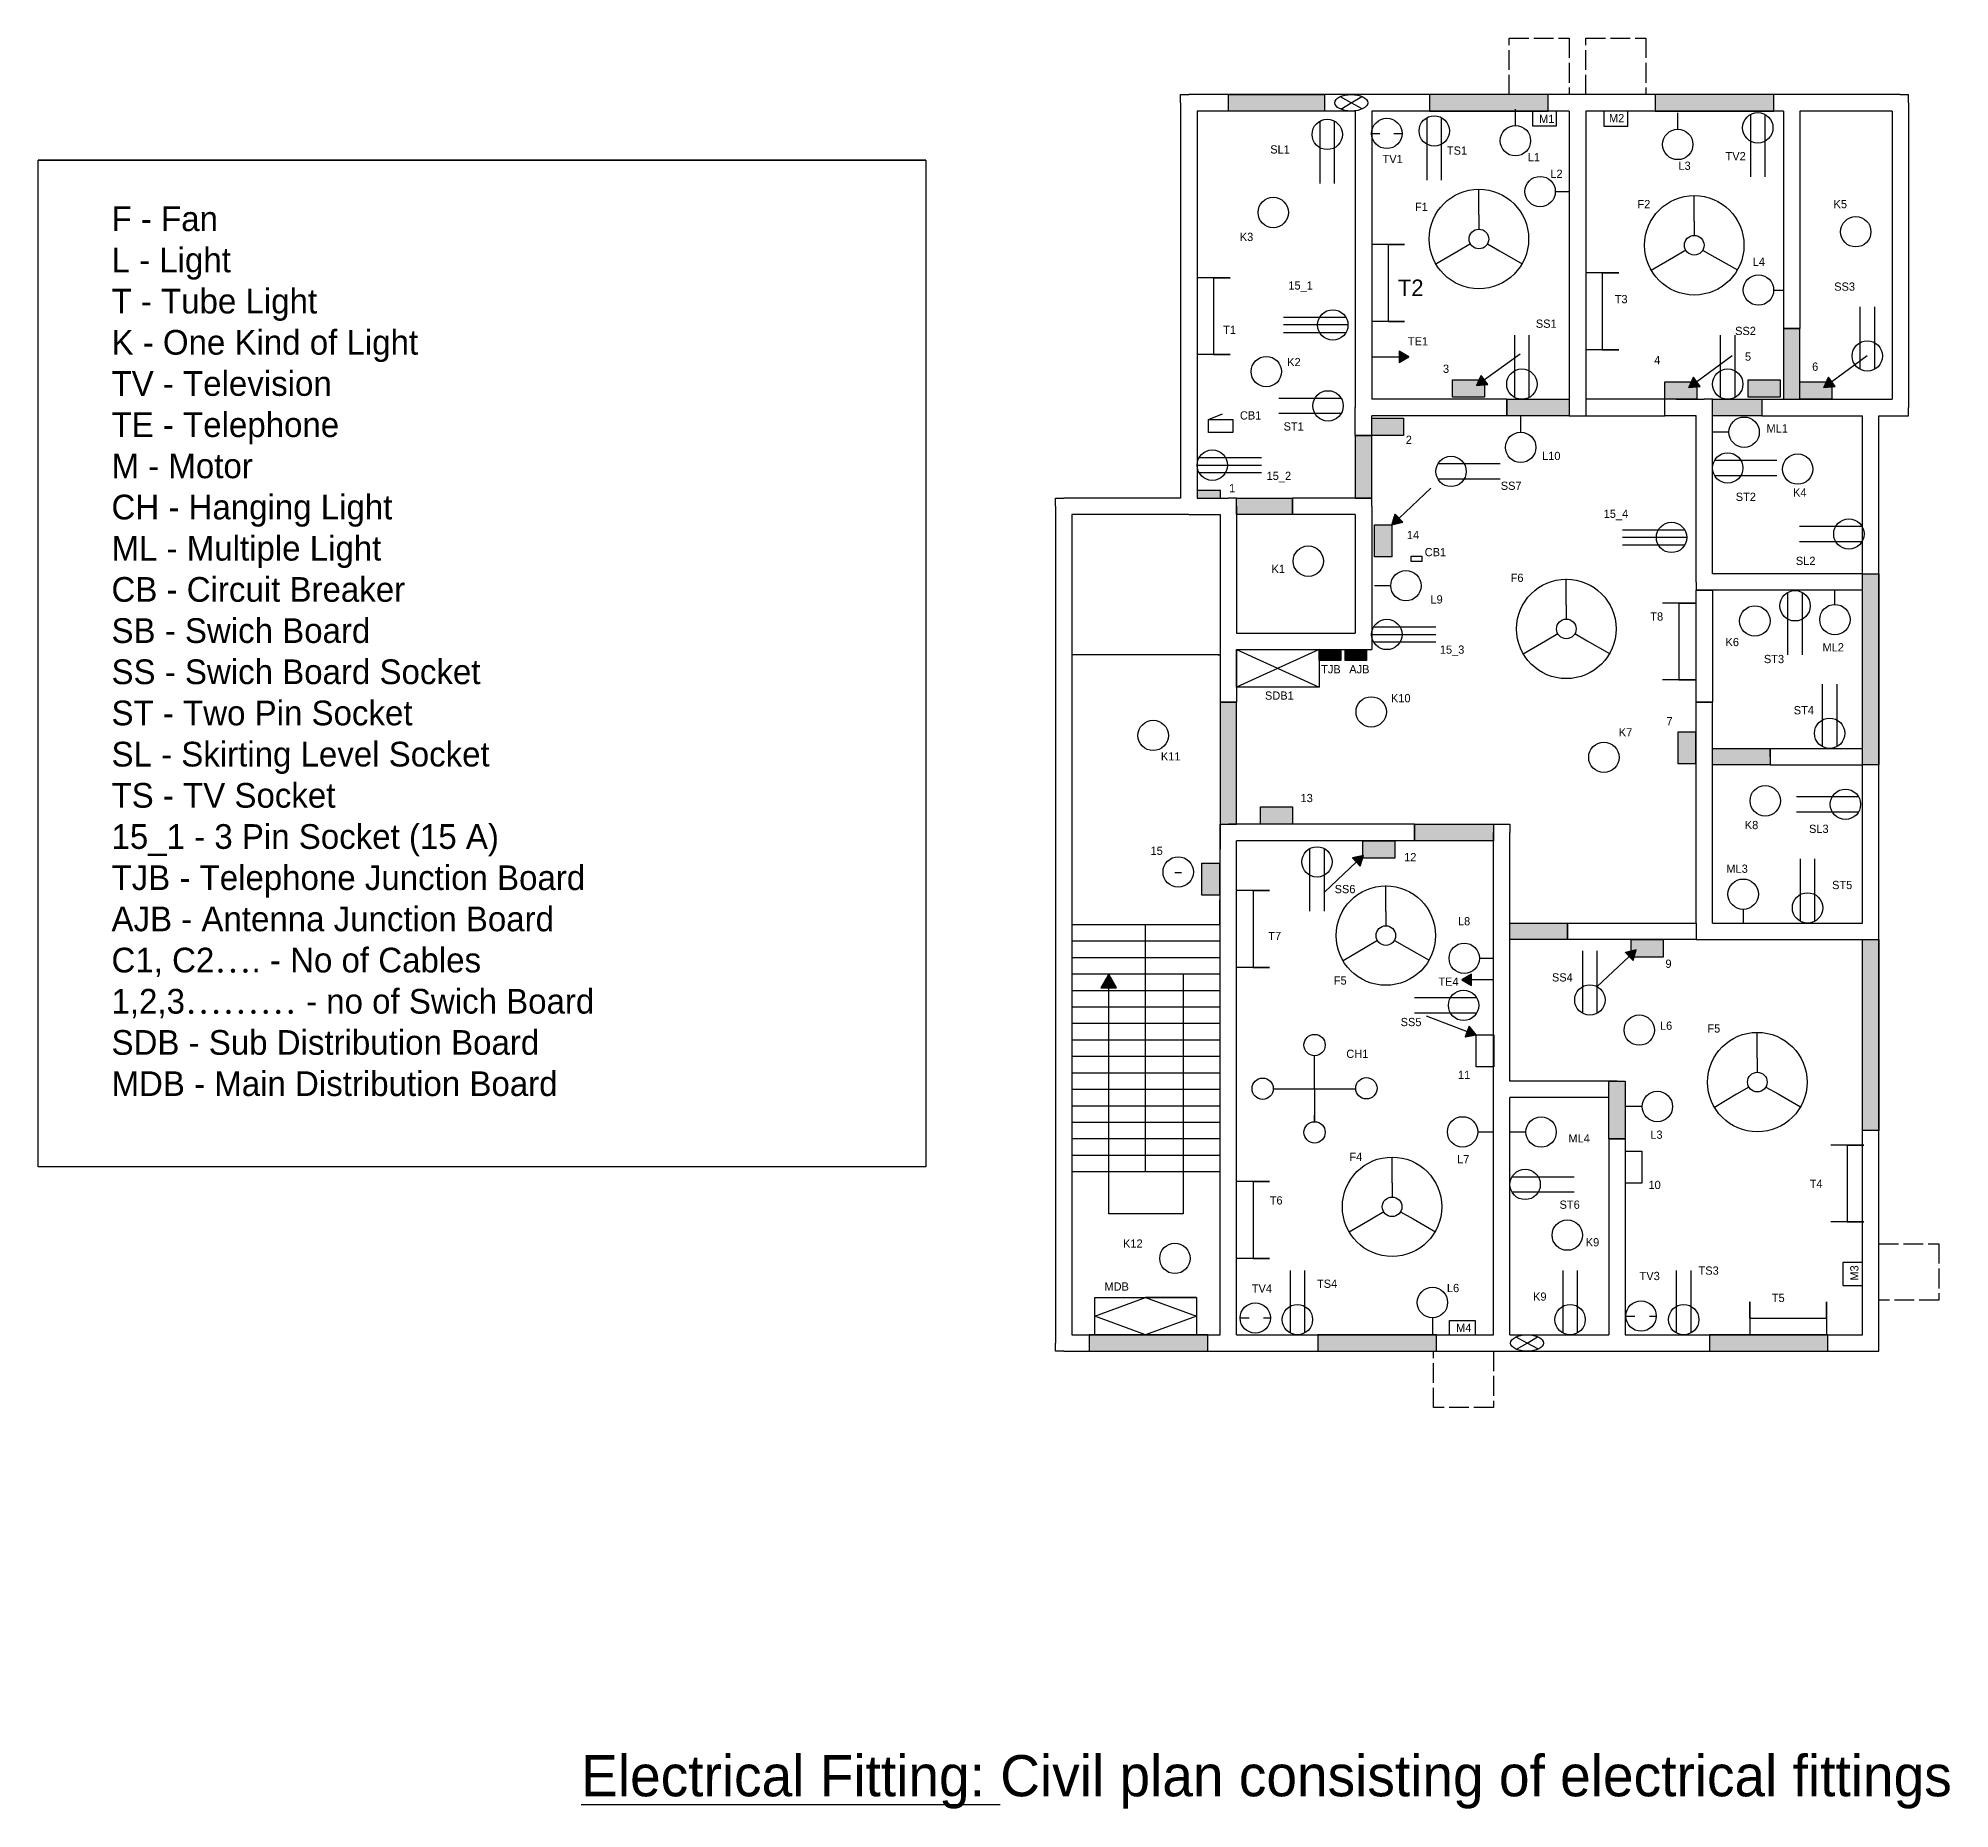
# Model space of a CAD drawing. Header units: inches. Extents: x -53 to 3846, y -269 to 1486.
# Drawn here: x 153 to 1313, y -269 to 806 of the extents above; entities that cross this region are included whole.
import ezdxf

# ---------------------------------------------------------------- set-up
doc = ezdxf.new("R2010")
doc.units = ezdxf.units.IN
doc.header["$MEASUREMENT"] = 0
doc.linetypes.add('ACAD_ISO02W100', pattern=[15, 12, -3])

msp = doc.modelspace()

# ---------------------------------------------------------------- texts
at = {"attachment_point": 1}
for s, insert, char_height, width in [('M1', (1064.1, 759.5), 5, 57.846), ('M2', (1106.5, 760), 5, 57.846), ('SL1', (900.8, 741), 5, 57.846), ('TV1', (969, 735.2), 5, 57.846), ('TS1', (1008.1, 740.3), 5, 57.846), ('L1', (1057.2, 736.3), 5, 57.846), ('TV2', (1177.3, 736.9), 5, 57.846), ('L2', (1070.9, 726.2), 5, 57.846), ('L3', (1148.7, 731.1), 5, 57.846), ('F - Fan \\PL - Light \\PT - Tube Light \\PK - One Kind of Light \\PTV - Television \\PTE - Telephone \\PM - Motor \\PCH - Hanging Light \\PML - Multiple Light \\PCB - Circuit Breaker \\PSB - Swich Board \\PSS - Swich Board Socket \\PST - Two Pin Socket \\PSL - Skirting Level Socket \\PTS - TV Socket \\P15_1 - 3 Pin Socket (15 A) \\PTJB - Telephone Junction Board \\PAJB - Antenna Junction Board \\PC1, C2{\\fTimes New Roman|b0|i0|c0|p18;…}. - No of Cables \\P1,2,3{\\fTimes New Roman|b0|i0|c0|p18;………} - no of Swich Board \\PSDB - Sub Distribution Board \\PMDB - Main Distribution Board ', (197.1, 703.9), 15, 3295.802), ('F1', (988.7, 706.1), 5, 57.846), ('F2', (1123.8, 707.8), 5, 57.846), ('K5', (1242.9, 707.8), 5, 57.846), ('K3', (882.3, 687.9), 5, 57.846), ('L4', (1193.8, 672.8), 5, 57.846), ('15_1', (911.8, 658.4), 5, 57.846), ('T2', (978.3, 659.5), 10, 57.846), ('T3', (1110, 650.1), 5, 57.846), ('SS3', (1243.3, 657.7), 5, 57.846), ('T1', (872.2, 631.4), 5, 57.846), ('SS1', (1062.1, 635.2), 5, 57.846), ('SS2', (1183.1, 630.8), 5, 57.846), ('TE1', (984.4, 624.5), 5, 57.846), ('K2', (911.1, 611.9), 5, 57.846), ('3', (1005.7, 607.8), 5, 57.846), ('4', (1134, 613.1), 5, 57.846), ('5', (1189.1, 615.2), 5, 57.846), ('6', (1229.9, 609.1), 5, 57.846), ('CB1', (882.4, 579.5), 5, 57.846), ('ST1', (908.9, 572.8), 5, 57.846), ('ML1', (1202.2, 571.6), 5, 57.846), ('2', (983.1, 564.7), 5, 57.846), ('L10', (1065.9, 554.9), 5, 57.846), ('1', (875.8, 535.3), 5, 57.846), ('15_2', (898.6, 542.8), 5, 57.846), ('SS7', (1040.8, 536.8), 5, 57.846), ('ST2', (1183.5, 530.1), 5, 57.846), ('K4', (1218.3, 532.7), 5, 57.846), ('15_4', (1103.3, 519.8), 5, 57.846), ('14', (983.8, 506.9), 5, 57.846), ('CB1', (994.6, 496.5), 5, 57.846), ('SL2', (1220, 491.2), 5, 57.846), ('K1', (901.6, 486.3), 5, 57.846), ('F6', (1046.8, 480.9), 5, 57.846), ('L9', (998.1, 467.8), 5, 57.846), ('T8', (1131.6, 457.4), 5, 57.846), ('K6', (1177.3, 441.9), 5, 57.846), ('15_3', (1003.8, 437.3), 5, 57.846), ('ST3', (1200.6, 431.6), 5, 57.846), ('ML2', (1236.2, 438.7), 5, 57.846), ('TJB', (931.7, 425.4), 5, 15.698), ('AJB', (948.8, 425.4), 5, 17.597), ('SDB1', (897.6, 409.4), 5, 57.846), ('K10', (974.1, 407.8), 5, 57.846), ('ST4', (1218.7, 400.5), 5, 57.846), ('K7', (1112.5, 387.1), 5, 57.846), ('7', (1141.4, 393.8), 5, 57.846), ('K11', (834.4, 372.5), 5, 57.846), ('13', (919.2, 347.2), 5, 57.846), ('K8', (1189, 330.8), 5, 57.846), ('SL3', (1228, 328.5), 5, 57.846), ('15', (828.1, 315.2), 5, 57.846), ('12', (982.1, 311.3), 5, 57.846), ('ML3', (1177.8, 304.3), 5, 57.846), ('SS6', (939.9, 291.9), 5, 57.846), ('ST5', (1242, 294.4), 5, 57.846), ('L8', (1014.8, 272.4), 5, 57.846), ('T7', (899.6, 263.4), 5, 57.846), ('9', (1140.8, 246.6), 5, 57.846), ('F5', (939.4, 236.4), 5, 57.846), ('TE4', (1002.9, 235.7), 5, 57.846), ('SS4', (1071.9, 238.3), 5, 57.846), ('SS5', (980, 211.2), 5, 57.846), ('L6', (1137.5, 209), 5, 15.07), ('F5', (1166.3, 207.3), 5, 57.846), ('CH1', (947, 191.9), 5, 57.846), ('11', (1014.8, 179.1), 5, 57.846), ('ML4', (1081.9, 140.6), 5, 57.846), ('L3', (1131.6, 142.8), 5, 57.846), ('F4', (948.9, 129.4), 5, 57.846), ('L7', (1014.3, 127.9), 5, 57.846), ('10', (1130.5, 112.3), 5, 57.846), ('T4', (1228.4, 113), 5, 57.846), ('T6', (900.5, 102.9), 5, 57.846), ('ST6', (1076.5, 100.3), 5, 57.846), ('K12', (811.4, 76.7), 5, 57.846), ('K9', (1092.4, 77.5), 5, 57.846), ('TS3', (1160.9, 60.3), 5, 57.846), ('MDB', (800.1, 50.6), 5, 57.846), ('TV4', (889.6, 49.4), 5, 57.846), ('TS4', (929.2, 52.3), 5, 57.846), ('L6', (1008.1, 49.7), 5, 57.846), ('TV3', (1125.1, 57), 5, 57.846), ('K9', (1060.4, 44.5), 5, 57.846), ('T5', (1205.4, 43.7), 5, 57.846), ('M4', (1013.7, 25.5), 5, 57.846), ('{\\LElectrical Fitting:} Civil plan consisting of electrical fittings', (482.3, -236.4), 25, 2374.977)]:
    msp.add_mtext(s, dxfattribs=dict(at, insert=insert, char_height=char_height, width=width))
at = {"insert": (1253, 51.7), "char_height": 5, "width": 57.846, "attachment_point": 1, "rotation": 90}
msp.add_mtext('M3', dxfattribs=at)

# ---------------------------------------------------------------- hatches: boundary and pattern name
h = msp.add_hatch(color=256)
h.set_gradient(color1=(14, 241, 18), color2=(144, 249, 146), one_color=1, tint=0.77)
h.paths.add_polyline_path([(933.8, 761.8), (933.8, 771.8), (875.4, 771.8), (875.4, 761.8)])
h.paths.add_polyline_path([(1069.5, 761.8), (1069.5, 771.8), (997.6, 771.8), (997.6, 761.8)])
h.paths.add_polyline_path([(1206.6, 761.8), (1206.6, 771.8), (1134.6, 771.8), (1134.6, 761.8)])
h.paths.add_polyline_path([(1239.5, 8.8), (1239.5, 18.8), (1167.5, 18.8), (1167.5, 8.8)])
h.paths.add_polyline_path([(929.7, 18.8), (929.7, 8.8), (1001.7, 8.8), (1001.7, 18.8)])
h.paths.add_polyline_path([(790.9, 18.8), (790.9, 8.8), (862.8, 8.8), (862.8, 18.8)])
h = msp.add_hatch(color=256)
h.set_gradient(color1=(213, 230, 25), color2=(219, 234, 62), one_color=1, tint=0.58)
h.paths.add_polyline_path([(880.4, 526.8), (880.4, 516.8), (914.4, 516.8), (914.4, 526.8)])
h.paths.add_polyline_path([(1199.4, 576.8), (1199.4, 586.8), (1169.4, 586.8), (1169.4, 576.8)])
h.paths.add_polyline_path([(1082.4, 586.8), (1044.4, 586.8), (1044.4, 576.8), (1082.4, 576.8)])
h.paths.add_polyline_path([(988.4, 328.8), (988.4, 318.8), (1036.4, 318.8), (1036.4, 328.8)])
h.paths.add_polyline_path([(1106.4, 137.8), (1116.4, 137.8), (1116.4, 172.8), (1106.4, 172.8)])
h.paths.add_polyline_path([(1169.4, 374.8), (1169.4, 364.8), (1204.4, 364.8), (1204.4, 374.8)])
h.paths.add_polyline_path([(1212.4, 586.8), (1222.4, 586.8), (1222.4, 629.8), (1212.4, 629.8)])
h = msp.add_hatch()
h.set_pattern_fill('ANSI31', color=256, angle=180, style=0)
h.set_pattern_definition([(225, (46.54055, 313.20113), (0.088388348, -0.088388348), [])])
h.paths.add_polyline_path([(985, 612.6), (979.1, 616), (979.1, 609.1)])
h = msp.add_hatch(color=256)
h.set_gradient(color1=(126, 117, 138), color2=(139, 131, 149), one_color=1, tint=0.55)
h.paths.add_polyline_path([(1030.9, 595.6), (1026.1, 595.1), (1027.7, 598.6), (1011.5, 598.6), (1011.5, 588), (1030.9, 588)])
h.paths.add_polyline_path([(981.8, 575.4), (962.4, 575.4), (962.4, 564.8), (981.8, 564.8)])
h.paths.add_polyline_path([(1156.6, 597.4), (1140.4, 597.4), (1140.4, 586.8), (1159.8, 586.8), (1159.8, 594.4), (1155, 593.9)])
h.paths.add_polyline_path([(1210.4, 598.6), (1191, 598.6), (1191, 588), (1210.4, 588)])
h.paths.add_polyline_path([(1241.8, 594.4), (1237, 593.9), (1238.6, 597.4), (1222.4, 597.4), (1222.4, 586.8), (1241.8, 586.8)])
h.paths.add_polyline_path([(974.6, 510.5), (964.1, 510.5), (964.1, 491.1), (974.6, 491.1)])
h.paths.add_polyline_path([(870.5, 531.4), (856.4, 531.4), (856.4, 526.8), (870.5, 526.8)])
h = msp.add_hatch()
h.set_pattern_fill('ANSI31', color=256, angle=35.9427, style=0)
h.set_pattern_definition([(80.942712, (1610.1784, 1388.29238), (-0.12344143, 0.019677742), [])])
h.paths.add_polyline_path([(1026.1, 595.1), (1032.9, 595.8), (1028.9, 601.3)])
h = msp.add_hatch()
h.set_pattern_fill('ANSI31', color=256, angle=35.9427, style=0)
h.set_pattern_definition([(80.942712, (1739.07177, 1387.11892), (-0.12344143, 0.019677742), [])])
h.paths.add_polyline_path([(1155, 593.9), (1161.8, 594.6), (1157.8, 600.2)])
h = msp.add_hatch()
h.set_pattern_fill('ANSI31', color=256, angle=35.9427, style=0)
h.set_pattern_definition([(80.942712, (1821.07177, 1387.11892), (-0.12344143, 0.019677742), [])])
h.paths.add_polyline_path([(1237, 593.9), (1243.8, 594.6), (1239.8, 600.2)])
h = msp.add_hatch(color=256)
h.set_gradient(color1=(211, 246, 9), color2=(229, 250, 112), one_color=1, tint=0.71, name='CYLINDER')
h.paths.add_polyline_path([(962.4, 564.8), (952.4, 564.8), (952.4, 526.8), (962.4, 526.8)])
h = msp.add_hatch()
h.set_pattern_fill('ANSI31', color=256, angle=43.249, style=0)
h.set_pattern_definition([(88.249046, (1453.09173, 1371.54435), (-0.124941635, 0.003819394), [])])
h.paths.add_polyline_path([(974.6, 510.5), (981.3, 512.1), (976.6, 517.1)])
h = msp.add_hatch(color=256)
h.set_gradient(color1=(14, 241, 18), color2=(144, 249, 146), one_color=1, tint=0.77)
h.paths.add_polyline_path([(1270.4, 258.8), (1260.4, 258.8), (1260.4, 142.8), (1270.4, 142.8)])
h.paths.add_polyline_path([(1270.4, 480.8), (1260.4, 480.8), (1260.4, 364.8), (1270.4, 364.8)])
h = msp.add_hatch(color=256)
h.set_gradient(color1=(237, 130, 7), color2=(248, 147, 32), one_color=1, tint=0.55)
h.paths.add_polyline_path([(930.5, 428.2), (943.7, 428.2), (943.7, 434.8), (930.5, 434.8)])
h = msp.add_hatch(color=256)
h.set_gradient(color1=(18, 230, 237), color2=(27, 231, 238), one_color=1, tint=0.52)
h.paths.add_polyline_path([(959.2, 428.2), (959.2, 434.8), (946.2, 434.8), (946.2, 428.2)])
h = msp.add_hatch(color=256)
h.set_gradient(color1=(244, 232, 11), color2=(247, 238, 80), one_color=1, tint=0.64)
h.paths.add_polyline_path([(880.4, 402.8), (870.4, 402.8), (870.4, 328.8), (880.4, 328.8)])
h = msp.add_hatch(color=256)
h.set_gradient(color1=(126, 117, 138), color2=(139, 131, 149), one_color=1, tint=0.55)
h.paths.add_polyline_path([(869.9, 305.2), (859.3, 305.2), (859.3, 285.7), (869.9, 285.7)])
h.paths.add_polyline_path([(894.8, 339.4), (894.8, 328.8), (914.3, 328.8), (914.3, 339.4)])
h.paths.add_polyline_path([(1148.5, 365.4), (1159.1, 365.4), (1159.1, 384.9), (1148.5, 384.9)])
h.paths.add_polyline_path([(1120, 258.7), (1120, 251.8), (1123.1, 252.5), (1121.8, 248.1), (1139.4, 248.1), (1139.4, 258.7)])
h.paths.add_polyline_path([(957, 318.8), (957, 309.8), (957.5, 309.9), (957, 308.4), (957, 308.2), (976.5, 308.2), (976.5, 318.8)])
h = msp.add_hatch()
h.set_pattern_fill('ANSI31', color=256, angle=223.249, style=0)
h.set_pattern_definition([(268.249046, (479.0528, -551.1283), (0.124941635, -0.003819394), [])])
h.paths.add_polyline_path([(957.5, 309.9), (950.8, 308.3), (955.5, 303.4)])
h = msp.add_hatch(color=256)
h.set_gradient(color1=(211, 246, 9), color2=(229, 250, 112), one_color=1, tint=0.71, name='CYLINDER')
h.paths.add_polyline_path([(1081.4, 268.8), (1046.4, 268.8), (1046.4, 258.8), (1081.4, 258.8)])
h = msp.add_hatch()
h.set_pattern_fill('ANSI31', color=256, angle=223.249, style=0)
h.set_pattern_definition([(268.249046, (644.69789, -608.50697), (0.124941635, -0.003819394), [])])
h.paths.add_polyline_path([(1123.1, 252.5), (1116.5, 251), (1121.2, 246)])
h = msp.add_hatch()
h.set_pattern_fill('ANSI31', color=256, style=0)
h.set_pattern_definition([(45, (1111.05949, 727.81488), (-0.088388348, 0.088388348), [])])
h.paths.add_polyline_path([(802.7, 237.7), (798, 229.5), (807.4, 229.5)])
h = msp.add_hatch()
h.set_pattern_fill('ANSI31', color=256, angle=360, style=0)
h.set_pattern_definition([(45, (1955.6102, 533.61112), (-0.088388348, 0.088388348), [])])
h.paths.add_polyline_path([(1017.2, 234.3), (1023.1, 230.8), (1023.1, 237.7)])
h = msp.add_hatch()
h.set_pattern_fill('ANSI31', color=256, angle=159.3871, style=0)
h.set_pattern_definition([(204.387055, (42.18114, 251.06236), (0.051612333, -0.113847122), [])])
h.paths.add_polyline_path([(1025.9, 200.9), (1021.6, 206.2), (1019.2, 199.7)])

# ---------------------------------------------------------------- linework, layer by layer
for p, q in [((846.4, 766.8), (846.4, 771.8)), ((846.4, 771.8), (851.4, 771.8)), ((846.4, 766.8), (846.4, 526.8)), ((875.4, 771.8), (851.4, 771.8)), ((957.4, 771.8), (875.4, 771.8)), ((950, 766.8), (943.4, 770.4)), ((943.6, 763), (950, 766.8)), ((950, 766.8), (956.5, 770.6)), ((950, 766.8), (950, 766.8)), ((950, 766.8), (950, 766.8)), ((956.6, 763.2), (950, 766.8)), ((1087.4, 771.8), (957.4, 771.8)), ((1217.4, 771.8), (1087.4, 771.8)), ((1283.4, 771.8), (1217.4, 771.8)), ((1283.4, 771.8), (1288.4, 771.8)), ((1288.4, 766.8), (1288.4, 771.8)), ((1288.4, 766.8), (1288.4, 581.8)), ((875.4, 761.8), (856.4, 761.8)), ((856.4, 761.8), (856.4, 526.8)), ((952.4, 761.8), (875.4, 761.8)), ((930.3, 755.1), (932.2, 756.2)), ((930.9, 755.7), (930.9, 717.8)), ((939.9, 717.8), (939.9, 755.7)), ((952.4, 761.8), (952.4, 581.8)), ((1082.4, 761.8), (962.4, 761.8)), ((962.4, 761.8), (962.4, 586.8)), ((995.9, 757.7), (995.9, 719.9)), ((1004.9, 719.9), (1004.9, 757.7)), ((1049.7, 753), (1049.7, 763)), ((1082.4, 761.8), (1082.4, 576.8)), ((1212.4, 761.8), (1092.4, 761.8)), ((1092.4, 761.8), (1092.4, 576.8)), ((1148.3, 750.7), (1148.3, 760.7)), ((1192.4, 759.7), (1192.4, 721.8)), ((1201.4, 721.8), (1201.4, 759.7)), ((1212.4, 761.8), (1212.4, 629.8)), ((1278.4, 761.8), (1222.4, 761.8)), ((1222.4, 761.8), (1222.4, 629.8)), ((1278.4, 761.8), (1278.4, 586.8)), ((962.4, 748.2), (967.3, 748.2)), ((975.8, 748.2), (980.7, 748.2)), ((1027.5, 698.7), (1027.5, 714.4)), ((1073.9, 712.9), (1082.4, 712.9)), ((1158.3, 694.9), (1158.3, 710.6)), ((1027.5, 698.7), (1027.5, 690.1)), ((1158.3, 694.9), (1158.3, 686.3)), ((972.4, 680.8), (962.4, 680.8)), ((972.4, 680.8), (972.4, 634.1)), ((972.4, 680.8), (982.4, 680.8)), ((982.4, 680.8), (972.4, 680.8)), ((1014.9, 676.7), (1001.4, 668.8)), ((1022.4, 681.1), (1014.9, 676.7)), ((1032.7, 681.2), (1040.1, 676.9)), ((1040.1, 676.9), (1053.7, 669.1)), ((1153.1, 677.3), (1145.7, 672.9)), ((1163.4, 677.4), (1170.9, 673.1)), ((1102.4, 663.6), (1092.4, 663.6)), ((1102.4, 663.6), (1102.4, 616.9)), ((1102.4, 663.6), (1112.4, 663.6)), ((1112.4, 663.6), (1102.4, 663.6)), ((1145.7, 672.9), (1132.2, 665)), ((1170.9, 673.1), (1184.5, 665.3)), ((866.4, 660.6), (856.4, 660.6)), ((866.4, 660.6), (866.4, 613.9)), ((866.4, 660.6), (876.4, 660.6)), ((876.4, 660.6), (866.4, 660.6)), ((1206.5, 653.1), (1212.4, 653.1)), ((1258.9, 642.9), (1258.9, 605)), ((1267.9, 605), (1267.9, 642.9)), ((946.8, 636.4), (908.9, 636.4)), ((948, 631.9), (908.9, 631.9)), ((908.9, 627.4), (946.8, 627.4)), ((982.4, 634.1), (962.4, 634.1)), ((972.4, 634.1), (982.4, 634.1)), ((1212.4, 629.8), (1222.4, 629.8)), ((1049.1, 625.8), (1049.1, 588)), ((1058.1, 588), (1058.1, 625.8)), ((1112.4, 616.9), (1092.4, 616.9)), ((1102.4, 616.9), (1112.4, 616.9)), ((1174.1, 625.8), (1174.1, 588)), ((1183.1, 588), (1183.1, 625.8)), ((876.4, 613.9), (856.4, 613.9)), ((866.4, 613.9), (876.4, 613.9)), ((962.4, 612.6), (979.1, 612.6)), ((1052.5, 614.2), (1030.9, 598.6)), ((1181.4, 613.1), (1159.8, 597.4)), ((1263.4, 613.1), (1241.8, 597.4)), ((943.9, 587.3), (906, 587.3)), ((952.4, 564.8), (952.4, 581.8)), ((1044.4, 586.8), (962.4, 586.8)), ((1044.4, 586.8), (1044.4, 576.8)), ((1147.4, 586.8), (1140.4, 586.8)), ((1140.4, 576.8), (1140.4, 586.8)), ((1147.4, 586.8), (1152.4, 586.8)), ((1152.4, 586.8), (1164.4, 586.8)), ((1169.4, 586.8), (1164.4, 586.8)), ((1169.4, 581.8), (1169.4, 586.8)), ((1169.4, 480.8), (1169.4, 581.8)), ((1199.4, 586.8), (1265.4, 586.8)), ((1199.4, 586.8), (1199.4, 576.8)), ((1265.4, 586.8), (1278.4, 586.8)), ((1288.4, 576.8), (1288.4, 581.8)), ((863.4, 574.5), (871.8, 578)), ((863.4, 574.5), (878, 574.5)), ((906, 578.3), (943.9, 578.3)), ((962.4, 564.8), (962.4, 576.8)), ((1044.4, 576.8), (962.4, 576.8)), ((1052.9, 566.8), (1052.9, 576.8)), ((1082.4, 576.8), (1092.4, 576.8)), ((1142.4, 576.8), (1140.4, 576.8)), ((1159.4, 576.8), (1140.4, 576.8)), ((1159.4, 475.8), (1159.4, 576.8)), ((1199.4, 576.8), (1260.4, 576.8)), ((1260.4, 480.8), (1260.4, 576.8)), ((1270.4, 475.8), (1270.4, 576.8)), ((1270.4, 576.8), (1283.4, 576.8)), ((1283.4, 576.8), (1288.4, 576.8)), ((952.4, 564.8), (962.4, 564.8)), ((1179.4, 566.8), (1169.4, 566.8)), ((856.4, 546.8), (895.4, 546.8)), ((895.4, 551.3), (857.6, 551.3)), ((1040.5, 547.5), (1002.6, 547.5)), ((1208.4, 549.6), (1170.6, 549.6)), ((857.6, 542.3), (895.4, 542.3)), ((1002.6, 538.5), (1040.5, 538.5)), ((1170.6, 540.6), (1208.4, 540.6)), ((770.4, 521.8), (770.4, 526.8)), ((770.4, 526.8), (775.4, 526.8)), ((846.4, 526.8), (775.4, 526.8)), ((856.4, 526.8), (875.4, 526.8)), ((880.4, 526.8), (875.4, 526.8)), ((880.4, 521.8), (880.4, 526.8)), ((957.4, 526.8), (914.4, 526.8)), ((914.4, 521.8), (914.4, 526.8)), ((914.4, 516.8), (914.4, 526.8)), ((962.4, 526.8), (957.4, 526.8)), ((962.4, 521.8), (962.4, 526.8)), ((998.4, 532.8), (979, 514.6)), ((770.4, 521.8), (770.4, 439.8)), ((851.4, 516.8), (780.4, 516.8)), ((780.4, 516.8), (780.4, 439.8)), ((851.4, 516.8), (870.4, 516.8)), ((870.4, 516.8), (870.4, 412.9)), ((880.4, 521.8), (880.4, 444.8)), ((952.4, 516.8), (914.4, 516.8)), ((952.4, 516.8), (952.4, 444.8)), ((962.4, 521.8), (962.4, 439.8)), ((962.4, 521.8), (962.4, 439.8)), ((1152.5, 507.4), (1114.7, 507.4)), ((1153.7, 502.9), (1114.7, 502.9)), ((1260.2, 509.5), (1222.3, 509.5)), ((1222.3, 500.5), (1260.2, 500.5)), ((1114.7, 498.4), (1152.5, 498.4)), ((1080.6, 462), (1080.6, 477.7)), ((1260.4, 480.8), (1169.4, 480.8)), ((974, 473.6), (964.1, 473.6)), ((1159.4, 475.8), (1159.4, 470.8)), ((1260.4, 470.8), (1159.4, 470.8)), ((1215, 469.5), (1215, 431.6)), ((1224, 431.6), (1224, 469.5)), ((1243.7, 462.2), (1243.7, 470.8)), ((1260.4, 374.8), (1260.4, 470.8)), ((1270.4, 369.8), (1270.4, 475.8)), ((1080.6, 462), (1080.6, 453.4)), ((1149, 463.1), (1139, 463.1)), ((1149, 463.1), (1149, 416.4)), ((1149, 463.1), (1159, 463.1)), ((1159, 463.1), (1149, 463.1)), ((880.4, 444.8), (952.4, 444.8)), ((962.4, 444), (1001.4, 444)), ((1001.4, 448.5), (963.6, 448.5)), ((1075.4, 444.4), (1068, 440)), ((1085.7, 444.5), (1093.2, 440.2)), ((770.4, 439.8), (770.4, 323.8)), ((780.4, 439.8), (780.4, 323.8)), ((869.6, 431.7), (780.4, 431.7)), ((869.1, 431.7), (870.4, 431.7)), ((880.4, 434.8), (957.4, 434.8)), ((880.4, 434.8), (880.4, 412.9)), ((880.4, 412), (880.4, 434.8)), ((930.5, 434.8), (880.4, 412)), ((880.4, 412), (880.4, 434.8)), ((880.4, 434.8), (930.5, 412)), ((957.4, 434.8), (962.4, 434.8)), ((962.4, 439.8), (962.4, 434.8)), ((963.6, 439.5), (1001.4, 439.5)), ((1068, 440), (1054.5, 432.1)), ((1093.2, 440.2), (1106.8, 432.4)), ((870.4, 412.9), (870.4, 402.8)), ((880.4, 412.9), (880.4, 402.8)), ((1159, 416.4), (1139, 416.4)), ((1149, 416.4), (1159, 416.4)), ((1236, 413.8), (1236, 376)), ((1245, 376), (1245, 413.8)), ((870.4, 402.8), (880.4, 402.8)), ((1159.4, 268.8), (1159.4, 402.8)), ((1159.4, 402.8), (1169.4, 402.8)), ((1169.4, 268.8), (1169.4, 402.8)), ((1204.4, 374.8), (1260.4, 374.8)), ((1204.4, 369.8), (1204.4, 374.8)), ((1204.4, 369.8), (1204.4, 364.8)), ((1204.4, 364.8), (1260.4, 364.8)), ((1260.4, 268.8), (1260.4, 364.8)), ((1270.4, 263.8), (1270.4, 369.8)), ((1258.1, 345.4), (1220.3, 345.4)), ((780.4, 328.8), (780.4, 267.7)), ((870.4, 328.8), (869.9, 267.7)), ((870.4, 323.8), (870.4, 328.8)), ((870.4, 328.8), (875.4, 328.8)), ((988.4, 328.8), (875.4, 328.8)), ((988.4, 328.8), (988.4, 318.8)), ((1036.4, 328.8), (1046.4, 328.8)), ((1046.4, 328.8), (1046.4, 323.8)), ((1220.3, 336.4), (1258.1, 336.4)), ((770.4, 323.8), (770.4, 13.8)), ((780.4, 323.8), (780.4, 18.8)), ((870.4, 18.8), (870.4, 323.8)), ((880.4, 18.8), (880.4, 318.8)), ((988.4, 318.8), (880.4, 318.8)), ((924.7, 313.9), (924.7, 276.1)), ((933.7, 276.1), (933.7, 313.9)), ((1036.4, 18.8), (1036.4, 323.8)), ((1046.4, 172.8), (1046.4, 323.8)), ((933.7, 287.6), (953.2, 305.9)), ((1222.6, 307.8), (1222.6, 270)), ((1231.6, 270), (1231.6, 307.8)), ((842.9, 299.5), (846.9, 299.5)), ((971, 275.8), (971, 291.5)), ((890.4, 288.6), (880.4, 288.6)), ((890.4, 288.6), (890.4, 241.9)), ((890.4, 288.6), (900.4, 288.6)), ((900.4, 288.6), (890.4, 288.6)), ((869.9, 267.7), (780.4, 267.7)), ((825.1, 117.7), (825.1, 267.7)), ((869.9, 267.7), (870.4, 267.7)), ((971, 275.8), (971, 267.2)), ((1159.4, 268.8), (1159.4, 258.8)), ((1169.4, 268.8), (1260.4, 268.8)), ((1188, 277.1), (1188, 268.8)), ((869.9, 257.7), (780.4, 257.7)), ((869.9, 257.7), (870.4, 257.7)), ((965.9, 258.2), (958.5, 253.8)), ((976.2, 258.2), (983.7, 254)), ((1159.4, 258.8), (1260.4, 258.8)), ((1260.4, 167.8), (1260.4, 258.8)), ((1270.4, 167.8), (1270.4, 263.8)), ((869.9, 247.7), (780.4, 247.7)), ((869.9, 247.7), (870.4, 247.7)), ((958.5, 253.8), (945, 245.9)), ((983.7, 254), (997.3, 246.2)), ((1027.8, 247.4), (1036.4, 247.4)), ((1090.4, 252), (1090.4, 214.1)), ((1099.4, 214.1), (1099.4, 252)), ((1099.4, 230.2), (1118.8, 248.5)), ((869.9, 237.7), (780.4, 237.7)), ((847.9, 237.7), (847.9, 92.3)), ((869.9, 237.7), (870.4, 237.7)), ((900.4, 241.9), (880.4, 241.9)), ((890.4, 241.9), (900.4, 241.9)), ((1036.4, 234.3), (1023.1, 234.3)), ((869.9, 227.7), (780.4, 227.7)), ((802.7, 92.3), (802.7, 229.5)), ((869.9, 227.7), (870.4, 227.7)), ((1026.3, 223.3), (988.4, 223.3)), ((869.9, 217.7), (780.4, 217.7)), ((869.9, 217.7), (870.4, 217.7)), ((988.4, 214.3), (1026.3, 214.3)), ((995.4, 212.4), (1020.4, 203)), ((869.9, 207.7), (780.4, 207.7)), ((869.9, 197.7), (780.4, 197.7)), ((869.9, 207.7), (870.4, 207.7)), ((869.9, 197.7), (870.4, 197.7)), ((1196.6, 186.8), (1196.6, 202.5)), ((869.9, 187.7), (780.4, 187.7)), ((869.9, 187.7), (870.4, 187.7)), ((927.7, 168.1), (927.7, 188.1)), ((1196.6, 186.8), (1196.6, 178.2)), ((869.9, 177.7), (780.4, 177.7)), ((869.9, 177.7), (870.4, 177.7)), ((869.9, 167.7), (780.4, 167.7)), ((869.9, 167.7), (870.4, 167.7)), ((902.7, 168.1), (952.7, 168.1)), ((902.7, 168.1), (927.7, 168.1)), ((927.7, 168.1), (927.7, 148.1)), ((1111.4, 172.8), (1046.4, 172.8)), ((1046.4, 18.8), (1046.4, 162.8)), ((1106.4, 162.8), (1046.4, 162.8)), ((1184, 164.8), (1170.5, 156.9)), ((1191.4, 169.2), (1184, 164.8)), ((1201.7, 169.2), (1209.2, 165)), ((1209.2, 165), (1222.8, 157.2)), ((1260.4, 18.8), (1260.4, 167.8)), ((1270.4, 13.8), (1270.4, 167.8)), ((869.9, 157.7), (780.4, 157.7)), ((869.9, 157.7), (870.4, 157.7)), ((927.7, 148.1), (927.7, 152.1)), ((1126.7, 157.4), (1116.7, 157.4)), ((869.9, 147.7), (780.4, 147.7)), ((869.9, 147.7), (870.4, 147.7)), ((1026.8, 142), (1036.4, 142)), ((1056, 141.9), (1046.1, 141.9)), ((869.9, 137.7), (780.4, 137.7)), ((869.9, 137.7), (870.4, 137.7)), ((1106.4, 137.8), (1106.4, 18.8)), ((1106.4, 137.8), (1116.4, 137.8)), ((1116.4, 137.8), (1116.4, 18.8)), ((1251.2, 134), (1241.2, 134)), ((1251.2, 134), (1251.2, 87.4)), ((1251.2, 134), (1261.2, 134)), ((1261.2, 134), (1251.2, 134)), ((869.9, 127.7), (780.4, 127.7)), ((869.9, 117.7), (780.4, 117.7)), ((869.9, 117.7), (825.1, 117.7)), ((869.9, 127.7), (870.4, 127.7)), ((869.9, 117.7), (870.4, 117.7)), ((974.8, 111), (974.8, 126.7)), ((890.4, 111.8), (880.4, 111.8)), ((890.4, 111.8), (890.4, 65.1)), ((890.4, 111.8), (900.4, 111.8)), ((900.4, 111.8), (890.4, 111.8)), ((974.8, 111), (974.8, 102.4)), ((1085.4, 114.6), (1047.6, 114.6)), ((1047.6, 105.6), (1085.4, 105.6)), ((969.7, 93.4), (962.3, 89.1)), ((980, 93.5), (987.5, 89.2)), ((847.9, 92.3), (802.7, 92.3)), ((962.3, 89.1), (948.7, 81.1)), ((987.5, 89.2), (1001.1, 81.4)), ((1261.2, 87.4), (1241.2, 87.4)), ((1251.2, 87.4), (1261.2, 87.4)), ((900.4, 65.1), (880.4, 65.1)), ((890.4, 65.1), (900.4, 65.1)), ((912.8, 57.8), (912.8, 20)), ((921.8, 20), (921.8, 57.8)), ((1078.4, 57.8), (1078.4, 20)), ((1087.4, 20), (1087.4, 57.8)), ((1147.4, 57.8), (1147.4, 20)), ((1156.4, 20), (1156.4, 57.8)), ((794.3, 30.2), (825.1, 41.5)), ((856, 41.5), (825.1, 41.5)), ((825.1, 41.5), (856, 30.2)), ((1192, 28.8), (1192, 38.8)), ((1192, 38.8), (1192, 28.8)), ((1238.7, 28.8), (1238.7, 38.8)), ((1238.7, 38.8), (1238.7, 18.8)), ((825.1, 18.8), (794.3, 30.2)), ((856, 30.2), (825.1, 18.8)), ((882.5, 29), (887.9, 29)), ((896.8, 29), (900.9, 29)), ((999.3, 29.2), (999.3, 19.3)), ((1116.8, 30.2), (1116.4, 30.2)), ((1116.4, 30.2), (1122.2, 30.2)), ((1131.1, 30.2), (1135.2, 30.2)), ((1192, 28.8), (1238.7, 28.8)), ((1192, 28.8), (1192, 18.8)), ((770.4, 8.8), (770.4, 13.8)), ((780.4, 18.8), (870.4, 18.8)), ((880.4, 18.8), (1036.4, 18.8)), ((1046.4, 18.8), (1106.4, 18.8)), ((1056.8, 13.8), (1050.2, 17.4)), ((1050.3, 10), (1056.8, 13.8)), ((1056.8, 13.8), (1063.2, 17.6)), ((1056.8, 13.8), (1056.8, 13.8)), ((1056.8, 13.8), (1056.8, 13.8)), ((1063.3, 10.2), (1056.8, 13.8)), ((1116.4, 18.8), (1260.4, 18.8)), ((1270.4, 8.8), (1270.4, 13.8)), ((775.4, 8.8), (770.4, 8.8)), ((775.4, 8.8), (875.4, 8.8)), ((875.4, 8.8), (1041.4, 8.8)), ((1041.4, 8.8), (1111.4, 8.8)), ((1111.4, 8.8), (1265.4, 8.8)), ((1265.4, 8.8), (1270.4, 8.8))]:
    msp.add_line(p, q)
at = {"linetype": 'ACAD_ISO02W100'}
for points in [[(1045.9, 806), (1082.4, 806), (1082.4, 771.8), (1045.9, 771.8)], [(1092.4, 806), (1128.9, 806), (1128.9, 771.8), (1092.4, 771.8)], [(1270.4, 74), (1306.9, 74), (1306.9, 39.8), (1270.4, 39.8)], [(999.9, 8.8), (1036.4, 8.8), (1036.4, -25.4), (999.9, -25.4)]]:
    msp.add_lwpolyline(points, close=True, dxfattribs=at)
for points in [[(875.4, 771.8), (933.8, 771.8), (933.8, 761.8), (875.4, 761.8)], [(997.6, 761.8), (1069.5, 761.8), (1069.5, 771.8), (997.6, 771.8)], [(1134.6, 761.8), (1206.6, 761.8), (1206.6, 771.8), (1134.6, 771.8)], [(1074.7, 761.8), (1060.1, 761.8), (1060.1, 752.8), (1074.7, 752.8)], [(1118, 761.7), (1103.4, 761.7), (1103.4, 752.7), (1118, 752.7)], [(152.6, 731.9), (691.6, 731.9), (691.6, 120.7), (152.6, 120.7)], [(152.6, 731.9), (691.6, 731.9), (691.6, 731.9), (152.6, 731.9)], [(1222.4, 629.8), (1212.4, 629.8), (1212.4, 586.8), (1222.4, 586.8)], [(985, 612.6), (979.1, 616), (979.1, 609.1)], [(1011.5, 598.6), (1030.9, 598.6), (1030.9, 588), (1011.5, 588)], [(1026.1, 595.1), (1032.9, 595.8), (1028.9, 601.3)], [(1140.4, 597.4), (1159.8, 597.4), (1159.8, 586.8), (1140.4, 586.8)], [(1155, 593.9), (1161.8, 594.6), (1157.8, 600.2)], [(1191, 598.6), (1210.4, 598.6), (1210.4, 588), (1191, 588)], [(1222.4, 597.4), (1241.8, 597.4), (1241.8, 586.8), (1222.4, 586.8)], [(1237, 593.9), (1243.8, 594.6), (1239.8, 600.2)], [(1082.4, 576.8), (1044.4, 576.8), (1044.4, 586.8), (1082.4, 586.8)], [(1140.4, 586.8), (1092.4, 586.8), (1092.4, 576.8), (1140.4, 576.8)], [(1199.4, 576.8), (1169.4, 576.8), (1169.4, 586.8), (1199.4, 586.8)], [(863.4, 574.5), (878, 574.5), (878, 566.6), (863.4, 566.6)], [(962.4, 575.4), (981.8, 575.4), (981.8, 564.8), (962.4, 564.8)], [(962.4, 564.8), (952.4, 564.8), (952.4, 526.8), (962.4, 526.8)], [(856.4, 526.8), (870.5, 526.8), (870.5, 531.4), (856.4, 531.4)], [(914.4, 516.8), (880.4, 516.8), (880.4, 526.8), (914.4, 526.8)], [(974.6, 510.5), (981.3, 512.1), (976.6, 517.1)], [(974.6, 510.5), (974.6, 491.1), (964.1, 491.1), (964.1, 510.5)], [(986.3, 491.5), (992.9, 491.5), (992.9, 488.2), (986.3, 488.2)], [(1260.4, 480.8), (1270.4, 480.8), (1270.4, 364.8), (1260.4, 364.8)], [(1169.4, 402.8), (1159.4, 402.8), (1159.4, 470.8), (1169.4, 470.8)], [(880.4, 434.8), (930.5, 434.8), (930.5, 412), (880.4, 412)], [(930.5, 434.8), (943.7, 434.8), (943.7, 428.2), (930.5, 428.2)], [(946.2, 434.8), (959.2, 434.8), (959.2, 428.2), (946.2, 428.2)], [(870.4, 328.8), (880.4, 328.8), (880.4, 402.8), (870.4, 402.8)], [(1159.1, 384.9), (1159.1, 365.4), (1148.5, 365.4), (1148.5, 384.9)], [(1204.4, 364.8), (1169.4, 364.8), (1169.4, 374.8), (1204.4, 374.8)], [(894.8, 339.4), (914.3, 339.4), (914.3, 328.8), (894.8, 328.8)], [(988.4, 328.8), (1036.4, 328.8), (1036.4, 318.8), (988.4, 318.8)], [(957, 318.8), (976.5, 318.8), (976.5, 308.2), (957, 308.2)], [(869.9, 305.2), (869.9, 285.7), (859.3, 285.7), (859.3, 305.2)], [(957.5, 309.9), (950.8, 308.3), (955.5, 303.4)], [(1081.4, 258.8), (1046.4, 258.8), (1046.4, 268.8), (1081.4, 268.8)], [(1159.4, 258.8), (1081.4, 258.8), (1081.4, 268.8), (1159.4, 268.8)], [(1120, 258.7), (1139.4, 258.7), (1139.4, 248.1), (1120, 248.1)], [(1260.4, 258.8), (1270.4, 258.8), (1270.4, 142.8), (1260.4, 142.8)], [(1123.1, 252.5), (1116.5, 251), (1121.2, 246)], [(802.7, 237.7), (798, 229.5), (807.4, 229.5)], [(1017.2, 234.3), (1023.1, 230.8), (1023.1, 237.7)], [(1025.9, 200.9), (1021.6, 206.2), (1019.2, 199.7)], [(1036.5, 200.9), (1036.5, 181.4), (1025.9, 181.4), (1025.9, 200.9)], [(1116.4, 137.8), (1106.4, 137.8), (1106.4, 172.8), (1116.4, 172.8)], [(794.3, 41.5), (856, 41.5), (856, 18.8), (794.3, 18.8)], [(790.9, 8.8), (862.8, 8.8), (862.8, 18.8), (790.9, 18.8)], [(929.7, 8.8), (1001.7, 8.8), (1001.7, 18.8), (929.7, 18.8)], [(1167.5, 8.8), (1239.5, 8.8), (1239.5, 18.8), (1167.5, 18.8)]]:
    msp.add_lwpolyline(points, close=True)
for points in [[(1116.4, 130.2), (1126.4, 130.2), (1126.4, 110.8), (1116.4, 110.8)], [(1260.4, 62.7), (1248.6, 62.7), (1248.6, 48.8), (1260.4, 48.8)], [(1009.7, 18.8), (1009.7, 27.4), (1025.3, 27.4), (1025.3, 18.8)]]:
    msp.add_lwpolyline(points)
for centre, radius in [((935.4, 747.6), 9.22), ((971.6, 748.2), 9.22), ((1000.4, 749.7), 9.22), ((1196.9, 751.6), 9.22), ((1049.7, 743.8), 9.22), ((1148.3, 741.5), 9.22), ((1064.7, 712.9), 9.22), ((902.6, 700.2), 9.22), ((1027.5, 684.1), 30.2), ((1158.3, 680.3), 30.2), ((1256.4, 688.5), 9.22), ((1027.5, 684.1), 5.96), ((1158.3, 680.3), 5.96), ((1197.3, 653.1), 9.22), ((938.8, 631.9), 9.22), ((1263.4, 613.1), 9.22), ((898.4, 603.6), 9.22), ((1053.6, 596), 9.22), ((1178.6, 596), 9.22), ((935.9, 582.8), 9.22), ((1188.6, 566.8), 9.22), ((1052.9, 557.6), 9.22), ((865.6, 546.8), 9.22), ((1010.6, 543), 9.22), ((1178.6, 545.1), 9.22), ((1221.1, 544.4), 9.22), ((1144.5, 502.9), 9.22), ((1252.2, 505), 9.22), ((923.9, 488.5), 9.22), ((983.2, 473.6), 9.22), ((1080.6, 447.4), 30.2), ((1219.5, 461.4), 9.22), ((971.6, 444), 9.22), ((1080.6, 447.4), 5.96), ((1195.1, 452.2), 9.22), ((1243.7, 453), 9.22), ((962.1, 397), 9.22), ((829.7, 382.7), 9.22), ((1240.5, 384), 9.22), ((1103.4, 369.4), 9.22), ((1201.4, 343), 9.22), ((1250.1, 340.9), 9.22), ((929.2, 305.9), 9.22), ((844.9, 299.8), 9.22), ((971, 261.2), 30.2), ((1188, 286.3), 9.22), ((1227.1, 278), 9.22), ((971, 261.2), 5.96), ((1018.6, 247.4), 9.22), ((1018.2, 218.8), 9.22), ((1094.9, 222.1), 9.22), ((1124.9, 203.8), 9.22), ((927.7, 194.7), 6.47), ((1196.6, 172.2), 30.2), ((896.2, 168.2), 6.47), ((959.2, 168.5), 6.47), ((1196.6, 172.2), 5.96), ((1135.9, 157.4), 9.22), ((1017.6, 142), 9.22), ((1065.3, 141.9), 9.22), ((927.7, 141.7), 6.47), ((974.8, 96.5), 30.2), ((1055.6, 110.1), 9.22), ((974.8, 96.5), 5.96), ((1081.2, 79.3), 9.22), ((842.9, 65.2), 9.22), ((999.3, 38.4), 9.22), ((891.7, 29), 9.22), ((917.3, 28), 9.22), ((1082.9, 28), 9.22), ((1126, 30.2), 9.22), ((1151.9, 28), 9.22)]:
    msp.add_circle(centre, radius)
at = {"extrusion": (0, 0, -1)}
for centre in [(950, 766.8), (1056.8, 13.8)]:
    msp.add_ellipse(centre, major_axis=(10, 0), ratio=0.498779, start_param=-1.570796, end_param=4.712389, dxfattribs=at)

msp.set_redraw_order([(e.dxf.handle, doc.entitydb.next_handle()) for e in msp.query("TEXT MTEXT ATTDEF DIMENSION ARC_DIMENSION")])  # texts and dimensions are drawn at this point

doc.saveas('drawing.dxf')
